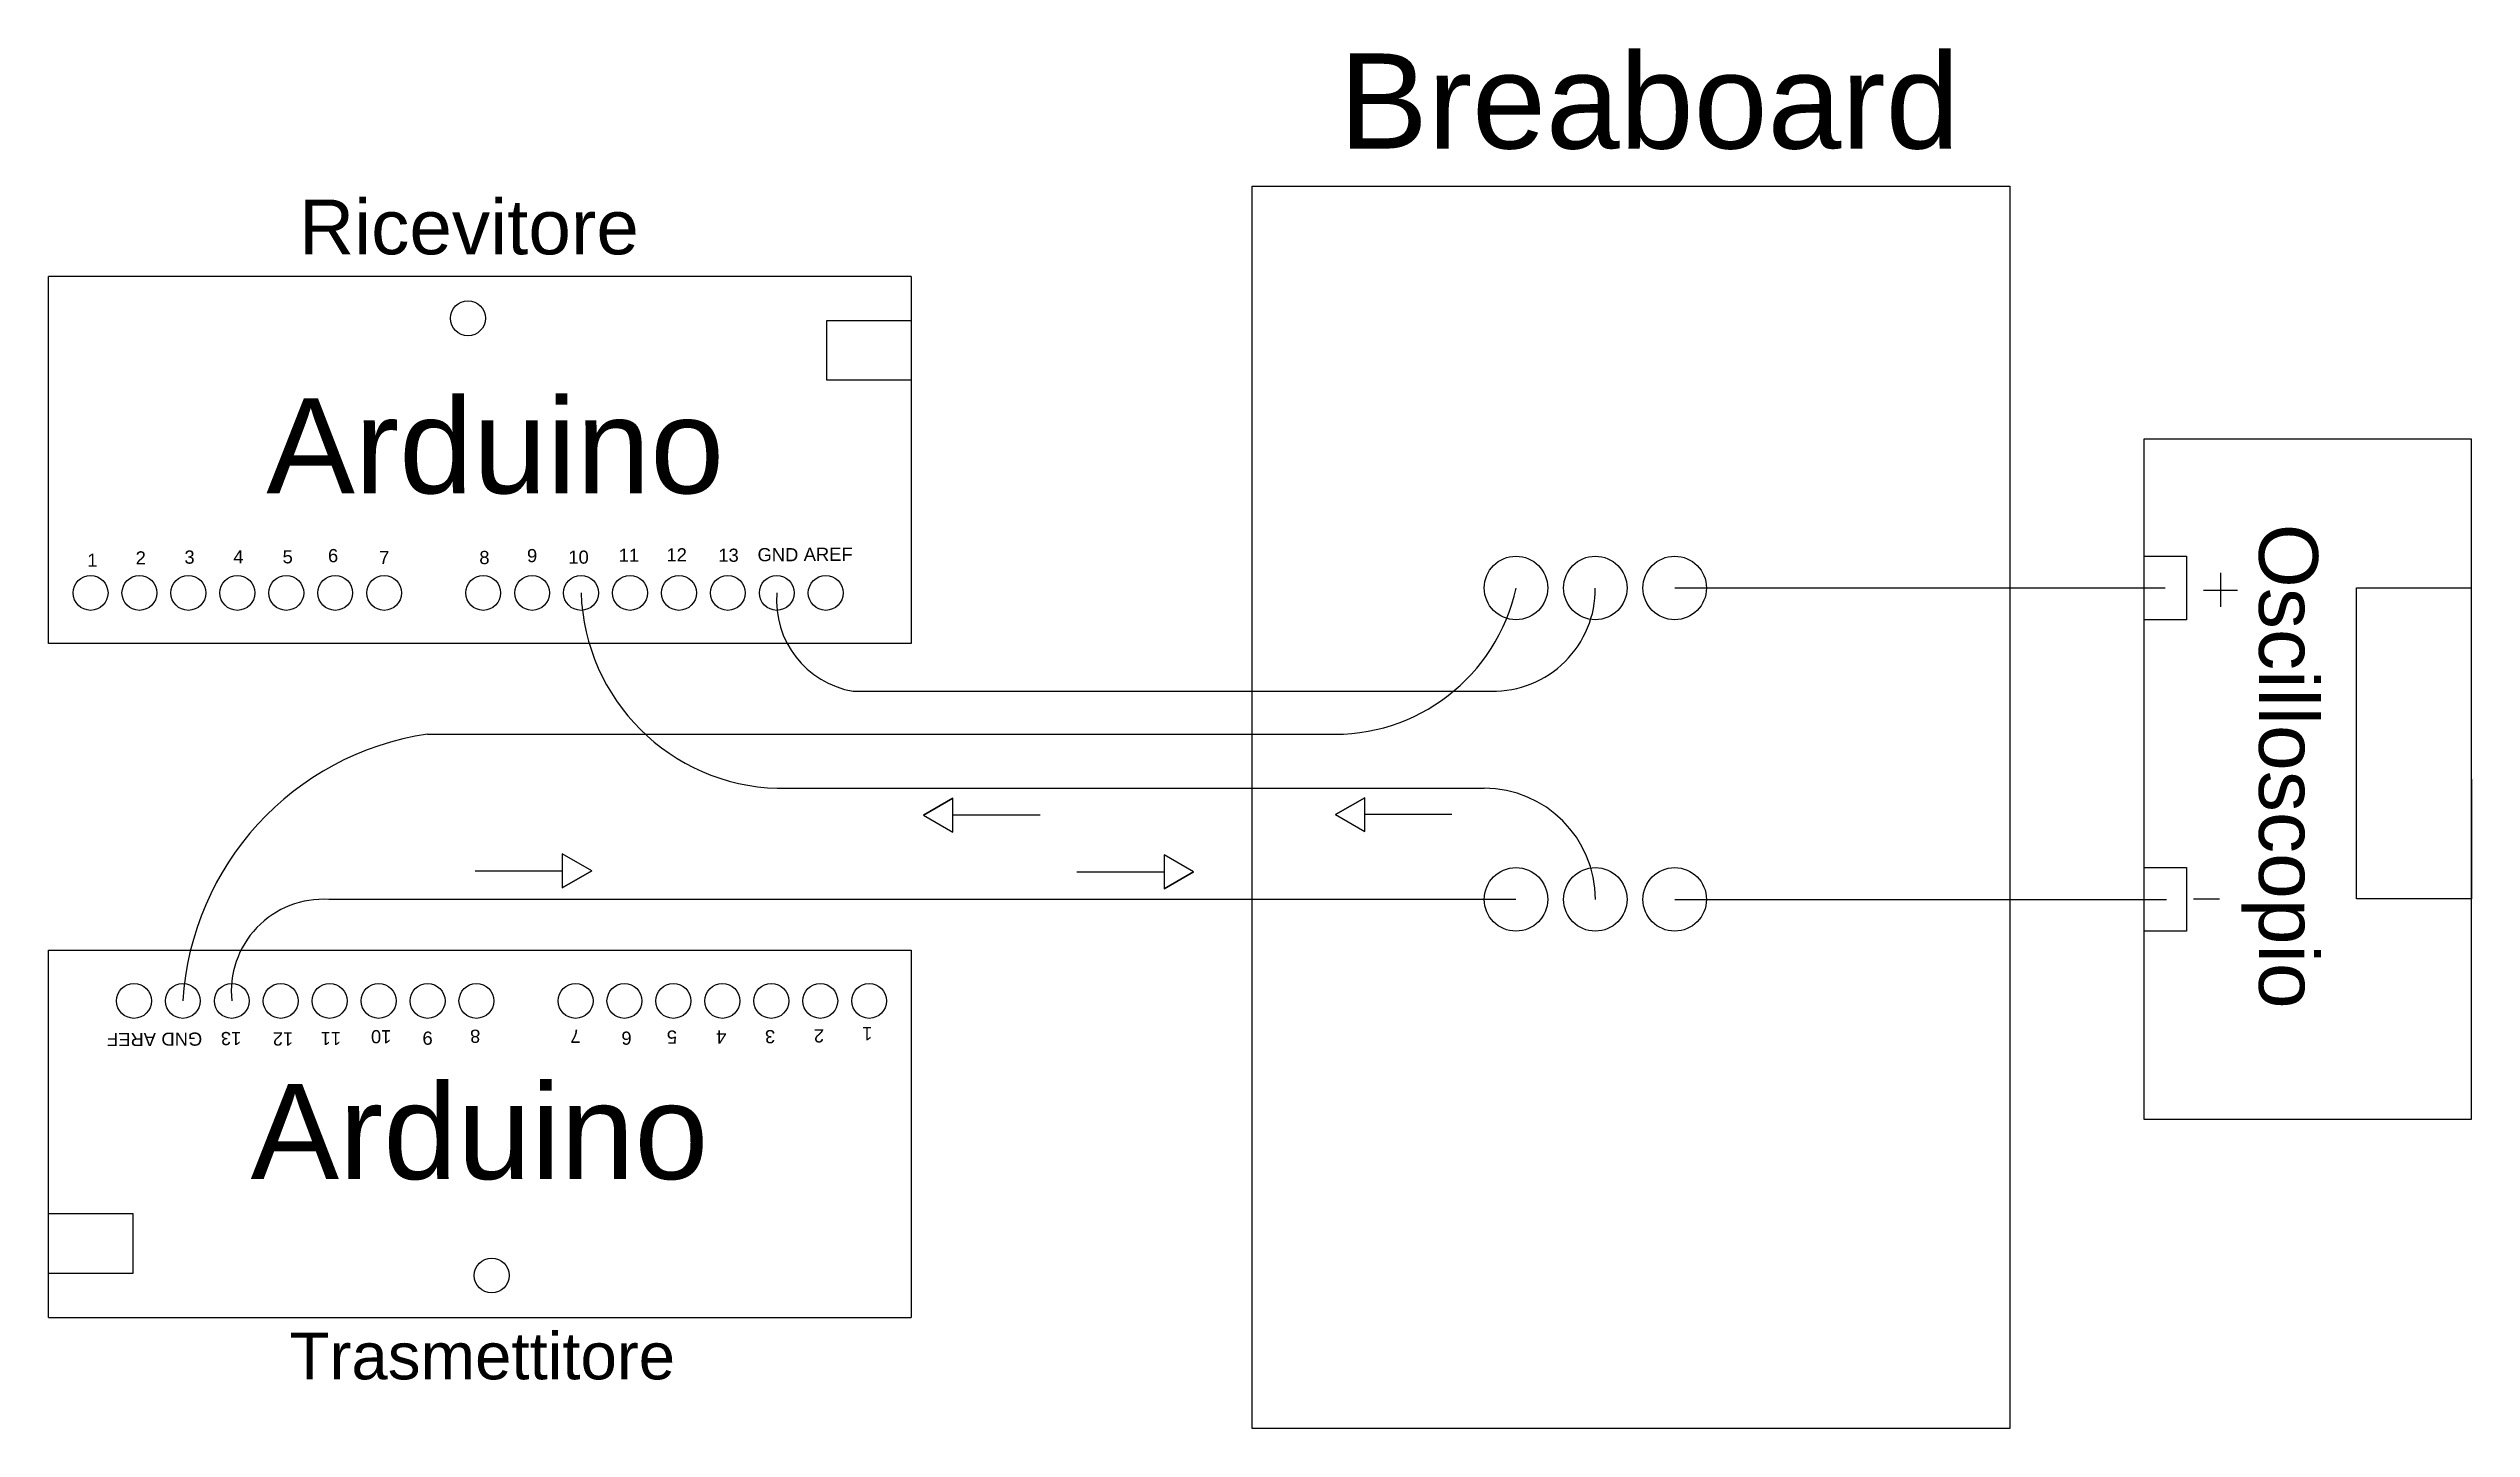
# Model space of a CAD drawing. Header units: millimetres. Extents: x 0 to 910, y 0 to 210.
# Drawn here: x 348.3 to 653.6, y 23.1 to 197 of the extents above; entities that cross this region are included whole.
import ezdxf

# ---------------------------------------------------------------- set-up
doc = ezdxf.new("R2010")
doc.units = ezdxf.units.MM
doc.layers.add('Base', color=7, linetype='Continuous', true_color=0xff1a1a)
doc.layers.add('Collegamenti', color=83, linetype='Continuous')
doc.layers.add('Terzo circuito', color=184, linetype='Continuous')
doc.styles.get("Standard").update_dxf_attribs({"font": 'arial.ttf'})
pattern_1 = [(0, (0, 0), (0, 6.985), [5.08, -1.905]), (90, (0, 0), (-6.985, 4e-16), [5.08, -1.905])]

msp = doc.modelspace()

# ---------------------------------------------------------------- texts
at = {"layer": 'Terzo circuito'}
for s, height, p in [('Breaboard', 11.983, (510.94, 184.38)), ('Ricevitore', 6.899, (379.84, 171.05)), ('Arduino', 11.983, (375.73, 140.93)), ('1', 1.66, (353.16, 131.67)), ('2', 1.66, (359.26, 131.96)), ('3', 1.66, (365.41, 132.06)), ('4', 1.66, (371.57, 132.1)), ('5', 1.66, (377.78, 132.1)), ('6', 1.66, (383.5, 132.25)), ('7', 1.66, (389.95, 132.01)), ('8', 1.66, (402.57, 132.01)), ('9', 1.66, (408.58, 132.25)), ('10', 1.656, (413.79, 132.06)), ('11', 1.656, (420.13, 132.3)), ('12', 1.656, (426.16, 132.35)), ('13', 1.656, (432.69, 132.3)), ('GND', 1.656, (437.63, 132.37)), ('AREF', 1.656, (443.45, 132.42)), ('Arduino', 11.983, (373.74, 54.5)), ('Trasmettitore', 5.9035, (378.67, 29.26))]:
    msp.add_text(s, height=height, dxfattribs=at).set_placement(p)
for s, height, rotation, p in [('Oscilloscopio', 7.4263, 270, (626.85, 137.09)), ('10', 1.656, 180, (391.49, 73.28)), ('8', 1.66, 180, (402.7, 73.33)), ('7', 1.66, 180, (415.32, 73.33)), ('3', 1.66, 180, (439.86, 73.28)), ('2', 1.66, 180, (446.02, 73.38)), ('1', 1.66, 180, (452.11, 73.66)), ('AREF', 1.656, 180, (361.82, 72.92)), ('GND', 1.656, 180, (367.65, 72.97)), ('13', 1.656, 180, (372.58, 73.04)), ('12', 1.656, 180, (379.12, 72.99)), ('11', 1.656, 180, (385.15, 73.04)), ('9', 1.66, 180, (396.7, 73.09)), ('6', 1.66, 180, (421.77, 73.09)), ('5', 1.66, 180, (427.49, 73.23)), ('4', 1.66, 180, (433.7, 73.23))]:
    msp.add_text(s, height=height, rotation=rotation, dxfattribs=at).set_placement(p)

# ---------------------------------------------------------------- hatches: boundary and pattern name
at = {"layer": 'Collegamenti'}
h = msp.add_hatch(dxfattribs=at)
h.set_pattern_fill('ANGLE', color=256)
h.set_pattern_definition(pattern_1)
h.paths.add_polyline_path([(416.73, 93.34), (413.03, 95.48), (413.03, 91.2)])
h = msp.add_hatch(dxfattribs=at)
h.set_pattern_fill('ANGLE', color=256)
h.set_pattern_definition([(0, (75.88, -0.1056), (0, 6.985), [5.08, -1.905]), (90, (75.88, -0.1056), (-6.985, 4e-16), [5.08, -1.905])])
h.paths.add_polyline_path([(492.61, 93.23), (488.91, 95.37), (488.91, 91.1)])
at = {"layer": 'Terzo circuito'}
h = msp.add_hatch(dxfattribs=at)
h.set_pattern_fill('ANGLE', color=256)
h.set_pattern_definition([(0, (3.701, -0.971), (0, 6.985), [5.08, -1.905]), (90, (3.701, -0.971), (-6.985, 4e-16), [5.08, -1.905])])
h.paths.add_polyline_path([(458.54, 100.37), (462.24, 98.23), (462.24, 102.5)])
h = msp.add_hatch(dxfattribs=at)
h.set_pattern_fill('ANGLE', color=256)
h.set_pattern_definition([(0, (55.614, -0.9126), (0, 6.985), [5.08, -1.905]), (90, (55.614, -0.9126), (-6.985, 4e-16), [5.08, -1.905])])
h.paths.add_polyline_path([(510.46, 100.43), (514.16, 98.29), (514.16, 102.56)])
h = msp.add_hatch(dxfattribs=at)
h.set_pattern_fill('ANGLE', color=256)
h.set_pattern_definition(pattern_1)
h.paths.add_polyline_path([(514.16, 102.56), (510.46, 100.43), (514.16, 98.29)])
h = msp.add_hatch(dxfattribs=at)
h.set_pattern_fill('ANGLE', color=256)
h.set_pattern_definition([(0, (6e-07, -3e-08), (0, 6.985), [5.08, -1.905]), (90, (6e-07, -3e-08), (-6.985, 4e-16), [5.08, -1.905])])
h.paths.add_polyline_path([(416.73, 93.34), (413.03, 95.48), (413.03, 91.2)])
h = msp.add_hatch(dxfattribs=at)
h.set_pattern_fill('ANGLE', color=256)
h.set_pattern_definition([(0, (5.4656, -0.1405), (0, 6.985), [5.08, -1.905]), (90, (5.4656, -0.1405), (-6.985, 4e-16), [5.08, -1.905])])
h.paths.add_polyline_path([(422.2, 93.2), (418.5, 95.34), (418.5, 91.06)])
h = msp.add_hatch(dxfattribs=at)
h.set_pattern_fill('ANGLE', color=256)
h.set_pattern_definition([(0, (75.835, -0.118), (0, 6.985), [5.08, -1.905]), (90, (75.835, -0.118), (-6.985, 4e-16), [5.08, -1.905])])
h.paths.add_polyline_path([(492.57, 93.22), (488.87, 95.36), (488.87, 91.08)])

# ---------------------------------------------------------------- linework, layer by layer
at = {"layer": 'Base'}
msp.add_line((449.67, 115.99), (530.11, 115.99), dxfattribs=at)
for centre, radius, start, end in [((451.66, 127.45), 11.64, 175.4272, 260.138), ((530.29, 128.9), 12.92, 269.2006, 0.4111)]:
    msp.add_arc(centre, radius, start, end, dxfattribs=at)
at = {"layer": 'Collegamenti'}
for p, q in [((553.21, 129), (615.03, 129)), ((396.05, 110.58), (509.34, 110.58)), ((440.13, 103.75), (529.21, 103.75)), ((416.73, 93.34), (413.03, 95.48)), ((413.03, 95.48), (413.03, 91.2)), ((492.57, 93.22), (488.87, 95.36)), ((488.87, 95.36), (488.87, 91.08)), ((402.05, 93.34), (413.03, 93.34)), ((416.73, 93.34), (413.03, 91.2)), ((413.03, 91.2), (416.73, 93.34)), ((477.88, 93.22), (488.87, 93.22)), ((492.57, 93.22), (488.87, 91.08)), ((488.87, 91.08), (492.57, 93.22)), ((533.21, 89.75), (383.63, 89.75)), ((553.21, 89.75), (615.18, 89.75))]:
    msp.add_line(p, q, dxfattribs=at)
for centre, radius, start, end in [((440.86, 129.22), 25.48, 181.8924, 268.3501), ((510.37, 133.93), 23.37, 267.4975, 347.8076), ((401.36, 74.76), 36.21, 98.442, 176.5137), ((529.21, 89.75), 14, 0, 90), ((382.91, 78.18), 11.59, 86.4528, 186.0194)]:
    msp.add_arc(centre, radius, start, end, dxfattribs=at)
at = {"layer": 'Terzo circuito'}
for p, q in [((499.95, 23.06), (499.95, 179.65)), ((499.95, 179.65), (595.46, 179.65)), ((595.46, 179.65), (595.46, 23.06)), ((457, 168.27), (348.28, 168.27)), ((348.28, 121.99), (348.28, 168.27)), ((457, 168.27), (457, 121.99)), ((457, 162.68), (446.31, 162.68)), ((446.31, 162.68), (446.31, 155.22)), ((446.31, 155.22), (457, 155.22)), ((612.34, 147.74), (612.34, 62.04)), ((653.63, 147.74), (612.34, 147.74)), ((653.63, 62.04), (653.63, 147.74)), ((612.34, 133), (617.72, 133)), ((617.72, 133), (617.72, 125)), ((619.83, 128.74), (624.13, 128.74)), ((621.98, 130.89), (621.98, 126.64)), ((639.11, 89.81), (639.11, 129)), ((639.11, 129), (653.63, 129)), ((617.72, 125), (612.34, 125)), ((457, 121.99), (348.28, 121.99)), ((653.63, 104.89), (653.63, 89.81)), ((458.54, 100.37), (462.24, 102.5)), ((462.24, 102.5), (458.54, 100.37)), ((462.24, 98.23), (462.24, 102.5)), ((510.46, 100.43), (514.16, 102.56)), ((514.16, 102.56), (510.46, 100.43)), ((514.16, 98.29), (514.16, 102.56)), ((458.54, 100.37), (462.24, 98.23)), ((473.23, 100.37), (462.24, 100.37)), ((510.46, 100.43), (514.16, 98.29)), ((525.14, 100.43), (514.16, 100.43)), ((612.34, 93.75), (617.72, 93.75)), ((617.72, 93.75), (617.72, 85.75)), ((618.59, 89.83), (621.87, 89.83)), ((653.63, 89.81), (639.11, 89.81)), ((617.72, 85.75), (612.34, 85.75)), ((348.28, 37.07), (348.28, 83.35)), ((348.28, 83.35), (457, 83.35)), ((457, 83.35), (457, 37.07)), ((612.34, 62.04), (653.63, 62.04)), ((358.97, 50.12), (348.28, 50.12)), ((358.97, 42.66), (358.97, 50.12)), ((348.28, 42.66), (358.97, 42.66)), ((348.28, 37.07), (457, 37.07)), ((595.46, 23.06), (499.95, 23.06))]:
    msp.add_line(p, q, dxfattribs=at)
for centre, radius in [((401.14, 162.99), 2.2), ((533.21, 129), 4), ((543.21, 129), 4), ((553.21, 129), 4), ((353.58, 128.38), 2.2), ((359.74, 128.38), 2.2), ((365.91, 128.38), 2.2), ((372.08, 128.38), 2.2), ((378.24, 128.38), 2.2), ((384.41, 128.38), 2.2), ((390.58, 128.38), 2.2), ((403.06, 128.38), 2.2), ((409.23, 128.38), 2.2), ((415.39, 128.38), 2.2), ((421.56, 128.38), 2.2), ((427.73, 128.38), 2.2), ((433.89, 128.38), 2.2), ((440.06, 128.38), 2.2), ((446.23, 128.38), 2.2), ((533.21, 89.75), 4), ((543.21, 89.75), 4), ((553.21, 89.75), 4), ((359.05, 76.96), 2.2), ((365.21, 76.96), 2.2), ((371.38, 76.96), 2.2), ((377.55, 76.96), 2.2), ((383.71, 76.96), 2.2), ((389.88, 76.96), 2.2), ((396.05, 76.96), 2.2), ((402.21, 76.96), 2.2), ((414.7, 76.96), 2.2), ((420.86, 76.96), 2.2), ((427.03, 76.96), 2.2), ((433.2, 76.96), 2.2), ((439.36, 76.96), 2.2), ((445.53, 76.96), 2.2), ((451.7, 76.96), 2.2), ((404.13, 42.35), 2.2)]:
    msp.add_circle(centre, radius, dxfattribs=at)

msp.set_redraw_order([(e.dxf.handle, doc.entitydb.next_handle()) for e in msp.query("TEXT MTEXT ATTDEF DIMENSION ARC_DIMENSION")])  # texts and dimensions are drawn at this point

doc.saveas('drawing.dxf')
